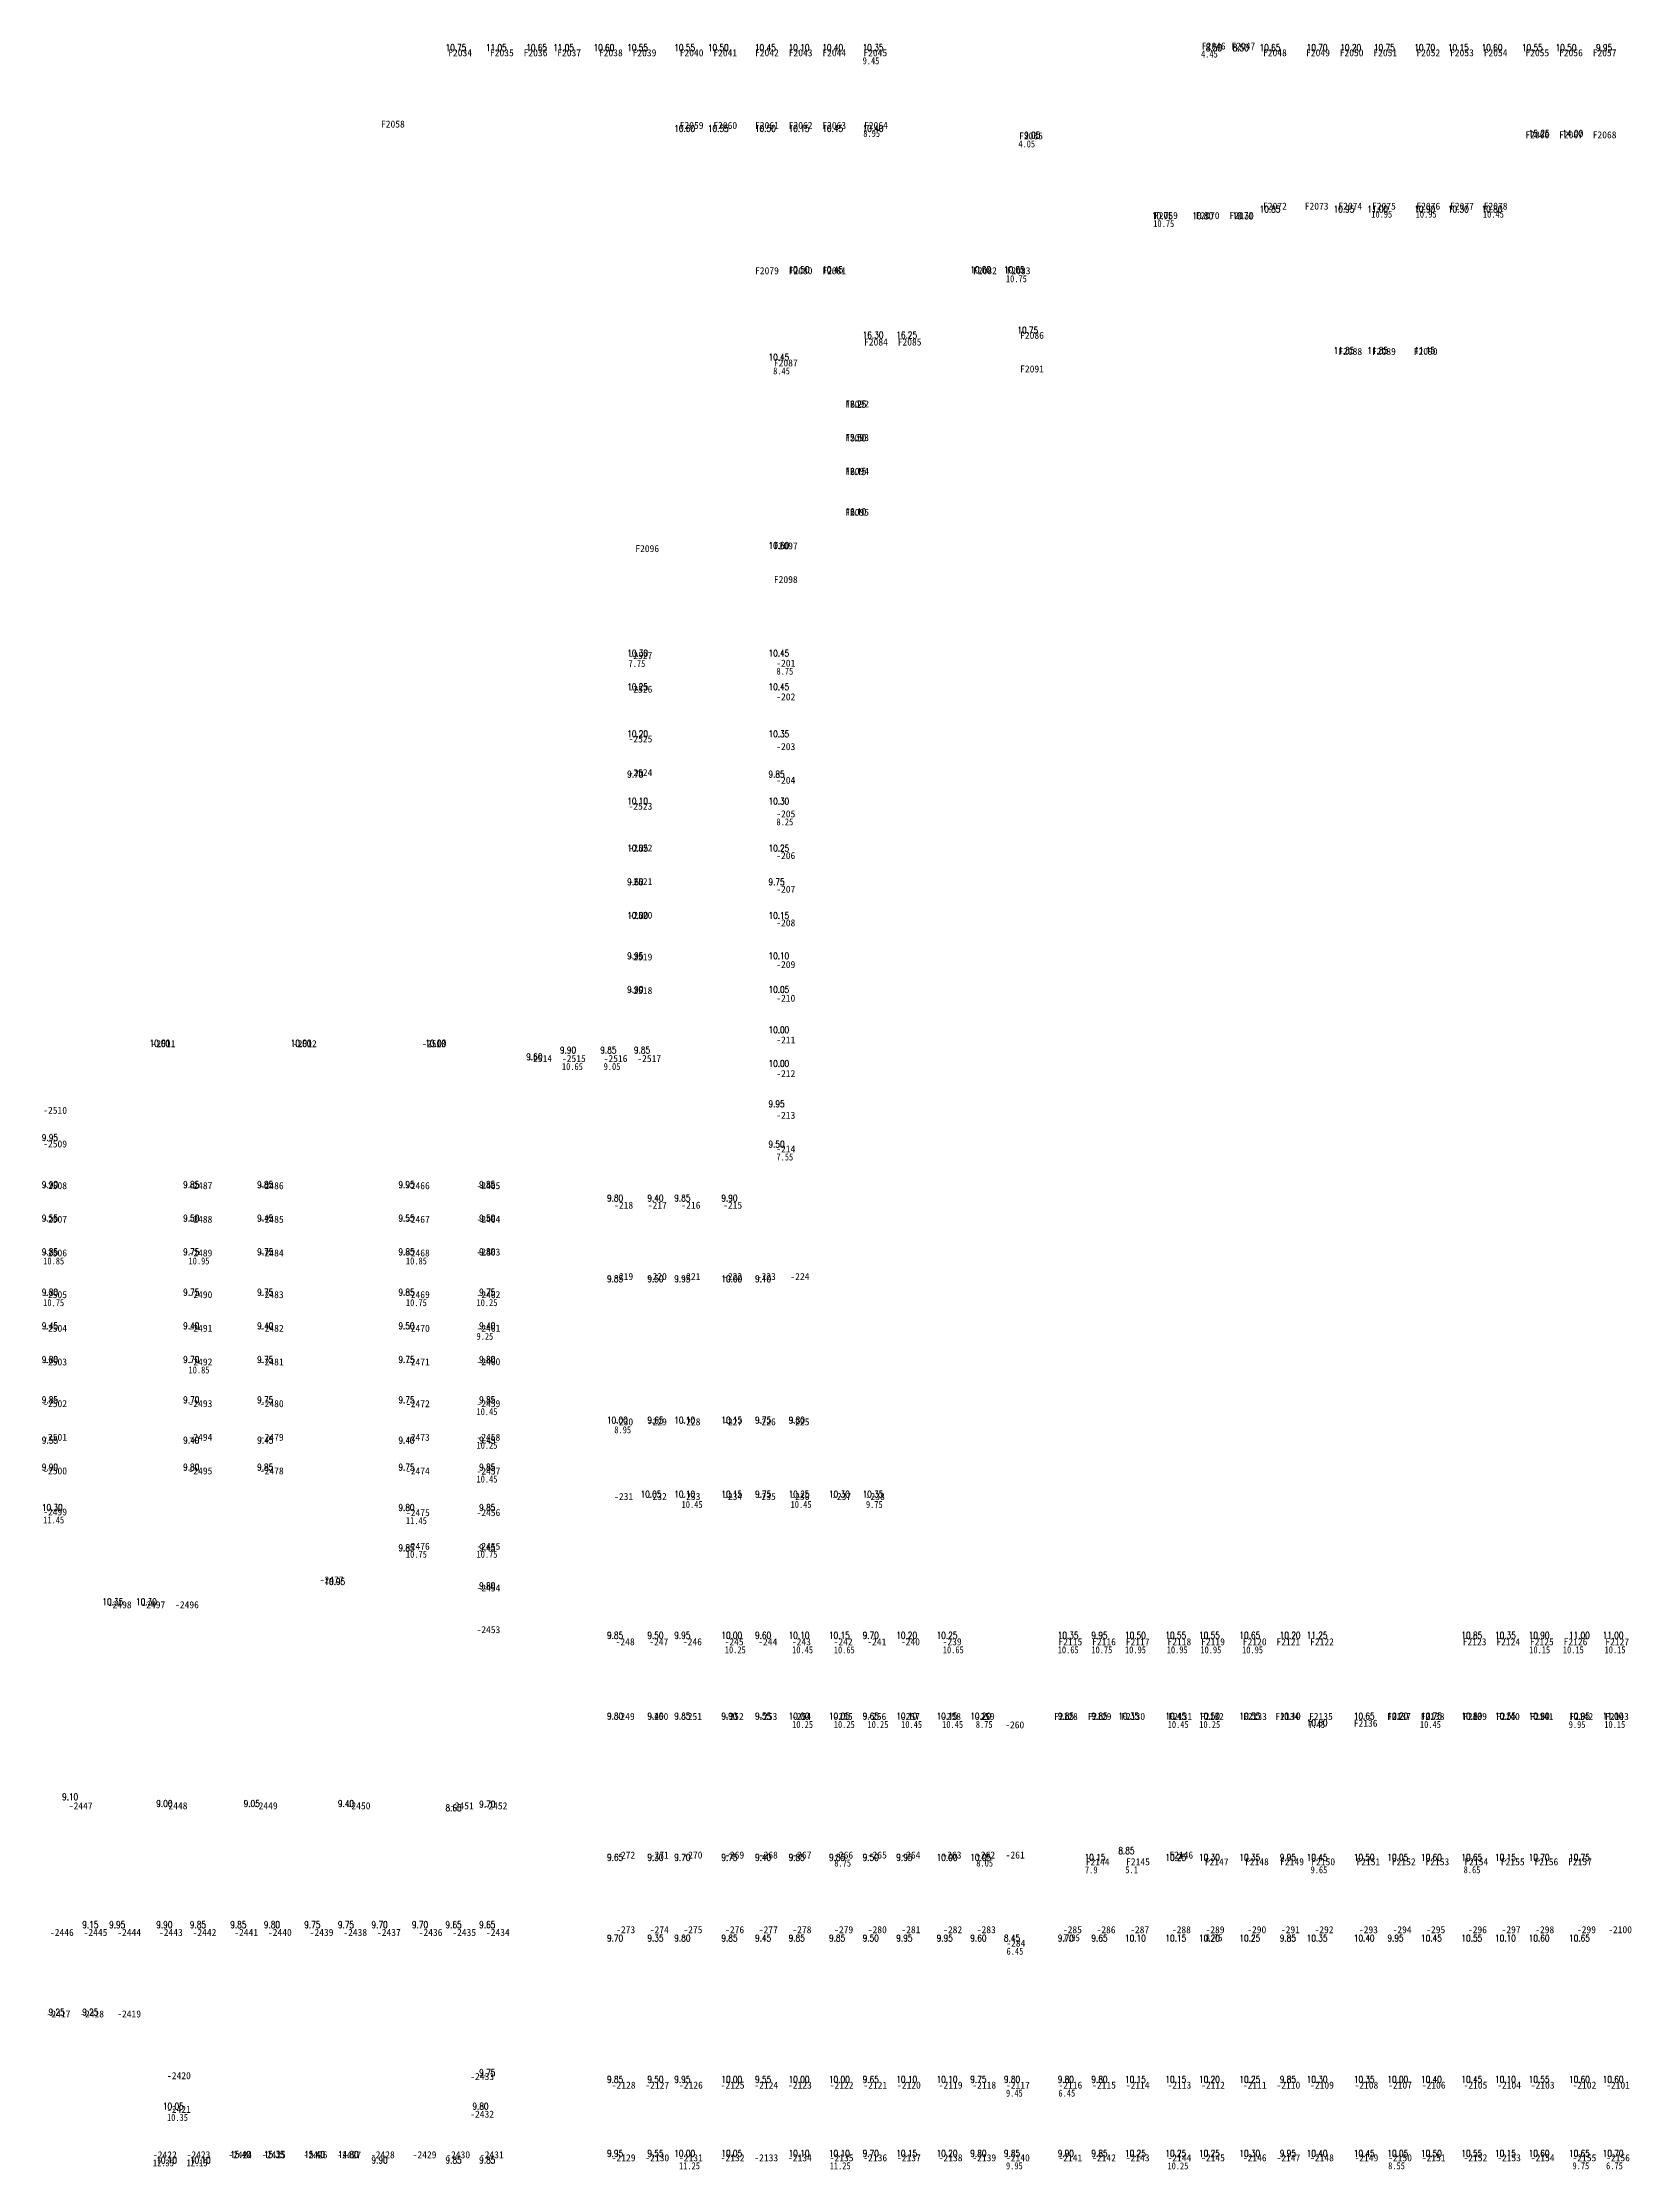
# Model space of a CAD drawing. Header units: millimetres. Extents: x 750450 to 1215890, y -2608 to 304071.
# Drawn here: x 1051268 to 1169350, y 118535 to 276614 of the extents above; entities that cross this region are included whole.
import ezdxf
from ezdxf.enums import TextEntityAlignment as Align

# ---------------------------------------------------------------- set-up
doc = ezdxf.new("R2010")
doc.units = ezdxf.units.MM
doc.header["$LTSCALE"] = 1000
for name, color, linetype in [('p-a-price-generated', 96, 'Continuous'), ('P_number', 120, 'Continuous'), ('P_price', 211, 'Continuous')]:
    doc.layers.add(name, color=color, linetype=linetype)
doc.styles.add('romand', font='romand.shx', dxfattribs={"width": 0.8})
doc.styles.add('华文细黑', font='STXIHEI.TTF')
doc.styles.add('黑体', font='simhei.ttf', dxfattribs={"width": 0.8})

msp = doc.modelspace()

# ---------------------------------------------------------------- texts
at = {"layer": 'p-a-price-generated', "style": 'romand', "width": 0.8}
for s, p in [('10.75', (1081216, 275981, 0)), ('11.05', (1084216, 275981, 0)), ('10.65', (1087216, 275981, 0)), ('11.05', (1089216, 275981, 0)), ('10.60', (1092216, 275981, 0)), ('10.55', (1094716, 275981, 0)), ('10.55', (1098216, 275981, 0)), ('10.50', (1100716, 275981, 0)), ('10.45', (1104216, 275981, 0)), ('10.10', (1106716, 275981, 0)), ('10.40', (1109216, 275981, 0)), ('10.35', (1112216, 275981, 0)), ('8.50', (1137716, 275981, 0)), ('8.50', (1139716, 275981, 0)), ('10.65', (1141716, 275981, 0)), ('10.70', (1145216, 275981, 0)), ('10.20', (1147716, 275981, 0)), ('10.75', (1150216, 275981, 0)), ('10.70', (1153216, 275981, 0)), ('10.15', (1155716, 275981, 0)), ('10.60', (1158216, 275981, 0)), ('10.55', (1161216, 275981, 0)), ('10.50', (1163716, 275981, 0)), ('9.95', (1166716, 275981, 0)), ('10.60', (1098216, 269981, 0)), ('10.55', (1100716, 269981, 0)), ('10.50', (1104216, 269981, 0)), ('10.15', (1106716, 269981, 0)), ('10.45', (1109216, 269981, 0)), ('10.40', (1112216, 269981, 0)), ('9.05', (1124216, 269481, 0)), ('15.25', (1161716, 269597, 0)), ('14.00', (1164216, 269597, 0)), ('10.85', (1141716, 263981, 0)), ('10.95', (1147216, 263981, 0)), ('11.00', (1149716, 263981, 0)), ('10.90', (1153216, 263981, 0)), ('10.30', (1155716, 263981, 0)), ('10.80', (1158216, 263981, 0)), ('10.75', (1133716, 263481, 0)), ('10.80', (1136716, 263481, 0)), ('10.30', (1139716, 263481, 0)), ('10.50', (1106716, 259481, 0)), ('10.45', (1109216, 259481, 0)), ('10.60', (1120216, 259481, 0)), ('10.65', (1122716, 259481, 0)), ('16.30', (1112216, 254625, 0)), ('16.25', (1114716, 254625, 0)), ('10.75', (1123716, 254981, 0)), ('10.45', (1105216, 252981, 0)), ('11.85', (1147216, 253481, 0)), ('11.85', (1149716, 253481, 0)), ('11.15', (1153216, 253481, 0)), ('16.25', (1110939, 249481, 0)), ('15.50', (1110939, 246981, 0)), ('16.15', (1110939, 244481, 0)), ('16.10', (1110939, 241481, 0)), ('10.60', (1105216, 238981, 0)), ('10.30', (1094716, 230981, 0)), ('10.45', (1105216, 230981, 0)), ('10.25', (1094716, 228481, 0)), ('10.45', (1105216, 228481, 0)), ('10.20', (1094716, 224981, 0)), ('10.35', (1105216, 224981, 0)), ('9.70', (1094716, 221981, 0)), ('9.85', (1105216, 221981, 0)), ('10.10', (1094716, 219981, 0)), ('10.30', (1105216, 219981, 0)), ('10.05', (1094716, 216481, 0)), ('10.25', (1105216, 216481, 0)), ('9.60', (1094716, 213981, 0)), ('9.75', (1105216, 213981, 0)), ('10.00', (1094716, 211481, 0)), ('10.15', (1105216, 211481, 0)), ('9.95', (1094716, 208481, 0)), ('10.10', (1105216, 208481, 0)), ('9.90', (1094716, 205981, 0)), ('10.05', (1105216, 205981, 0)), ('10.00', (1059216, 201981, 0)), ('10.00', (1069716, 201981, 0)), ('10.00', (1079716, 201981, 0)), ('10.00', (1105216, 202981, 0)), ('9.60', (1087216, 200981, 0)), ('9.90', (1089716, 201481, 0)), ('9.85', (1092716, 201481, 0)), ('9.85', (1095216, 201481, 0)), ('10.00', (1105216, 200481, 0)), ('9.95', (1105216, 197481, 0)), ('9.95', (1051216, 194981, 0)), ('9.50', (1105216, 194481, 0)), ('9.90', (1051216, 191481, 0)), ('9.85', (1061716, 191481, 0)), ('9.85', (1067216, 191481, 0)), ('9.95', (1077716, 191481, 0)), ('9.85', (1083716, 191481, 0)), ('9.80', (1093216, 190481, 0)), ('9.40', (1096216, 190481, 0)), ('9.85', (1098216, 190481, 0)), ('9.90', (1101716, 190481, 0)), ('9.55', (1051216, 188981, 0)), ('9.50', (1061716, 188981, 0)), ('9.45', (1067216, 188981, 0)), ('9.55', (1077716, 188981, 0)), ('9.50', (1083716, 188981, 0)), ('9.85', (1051216, 186481, 0)), ('9.75', (1061716, 186481, 0)), ('9.75', (1067216, 186481, 0)), ('9.85', (1077716, 186481, 0)), ('9.80', (1083716, 186481, 0)), ('9.85', (1093216, 184481, 0)), ('9.50', (1096216, 184481, 0)), ('9.95', (1098216, 184481, 0)), ('10.00', (1101716, 184481, 0)), ('9.10', (1104216, 184481, 0)), ('9.80', (1051216, 183481, 0)), ('9.75', (1061716, 183481, 0)), ('9.75', (1067216, 183481, 0)), ('9.85', (1077716, 183481, 0)), ('9.75', (1083716, 183481, 0)), ('9.45', (1051216, 180981, 0)), ('9.40', (1061716, 180981, 0)), ('9.40', (1067216, 180981, 0)), ('9.50', (1077716, 180981, 0)), ('9.40', (1083716, 180981, 0)), ('9.80', (1051216, 178481, 0)), ('9.70', (1061716, 178481, 0)), ('9.75', (1067216, 178481, 0)), ('9.75', (1077716, 178481, 0)), ('9.80', (1083716, 178481, 0)), ('9.85', (1051216, 175481, 0)), ('9.70', (1061716, 175481, 0)), ('9.75', (1067216, 175481, 0)), ('9.75', (1077716, 175481, 0)), ('9.85', (1083716, 175481, 0)), ('10.00', (1093216, 173981, 0)), ('9.65', (1096216, 173981, 0)), ('10.10', (1098216, 173981, 0)), ('10.15', (1101716, 173981, 0)), ('9.75', (1104216, 173981, 0)), ('9.80', (1106716, 173981, 0)), ('9.55', (1051216, 172481, 0)), ('9.40', (1061716, 172481, 0)), ('9.45', (1067216, 172481, 0)), ('9.40', (1077716, 172481, 0)), ('9.45', (1083716, 172481, 0)), ('9.90', (1051216, 170481, 0)), ('9.80', (1061716, 170481, 0)), ('9.85', (1067216, 170481, 0)), ('9.75', (1077716, 170481, 0)), ('9.85', (1083716, 170481, 0)), ('10.30', (1051216, 167481, 0)), ('9.80', (1077716, 167481, 0)), ('9.85', (1083716, 167481, 0)), ('10.05', (1095716, 168481, 0)), ('10.10', (1098216, 168481, 0)), ('10.15', (1101716, 168481, 0)), ('9.75', (1104216, 168481, 0)), ('10.25', (1106716, 168481, 0)), ('10.30', (1109716, 168481, 0)), ('10.35', (1112216, 168481, 0)), ('9.85', (1077716, 164481, 0)), ('9.45', (1083716, 164481, 0)), ('10.95', (1072216, 161981, 0)), ('9.80', (1083716, 161661, 0)), ('10.35', (1055716, 160481, 0)), ('10.30', (1058216, 160481, 0)), ('9.85', (1093216, 157981, 0)), ('9.50', (1096216, 157981, 0)), ('9.95', (1098216, 157981, 0)), ('10.00', (1101716, 157981, 0)), ('9.60', (1104216, 157981, 0)), ('10.10', (1106716, 157981, 0)), ('10.15', (1109716, 157981, 0)), ('9.70', (1112216, 157981, 0)), ('10.20', (1114716, 157981, 0)), ('10.25', (1117716, 157981, 0)), ('10.35', (1126716, 157981, 0)), ('9.95', (1129216, 157981, 0)), ('10.50', (1131716, 157981, 0)), ('10.55', (1134716, 157981, 0)), ('10.55', (1137216, 157981, 0)), ('10.65', (1140216, 157981, 0)), ('10.20', (1143216, 157981, 0)), ('11.25', (1145216, 157981, 0)), ('10.85', (1156716, 157981, 0)), ('10.35', (1159216, 157981, 0)), ('10.90', (1161716, 157981, 0)), ('11.00', (1164716, 157981, 0)), ('11.00', (1167216, 157981, 0)), ('9.80', (1093216, 151981, 0)), ('9.40', (1096216, 151981, 0)), ('9.85', (1098216, 151981, 0)), ('9.90', (1101716, 151981, 0)), ('9.55', (1104216, 151981, 0)), ('10.00', (1106716, 151981, 0)), ('10.05', (1109716, 151981, 0)), ('9.65', (1112216, 151981, 0)), ('10.10', (1114716, 151981, 0)), ('10.15', (1117716, 151981, 0)), ('10.20', (1120216, 151981, 0)), ('9.85', (1126716, 151981, 0)), ('9.85', (1129216, 151981, 0)), ('10.35', (1131216, 151981, 0)), ('10.45', (1134716, 151981, 0)), ('10.50', (1137216, 151981, 0)), ('10.55', (1140216, 151981, 0)), ('10.10', (1143216, 151981, 0)), ('10.60', (1145216, 151481, 0)), ('10.65', (1148716, 151981, 0)), ('10.20', (1151216, 151981, 0)), ('10.75', (1153716, 151981, 0)), ('10.80', (1156716, 151981, 0)), ('10.35', (1159216, 151981, 0)), ('10.90', (1161716, 151981, 0)), ('10.95', (1164716, 151981, 0)), ('11.00', (1167216, 151981, 0)), ('9.10', (1052716, 145981, 0)), ('9.00', (1059716, 145481, 0)), ('9.05', (1066216, 145481, 0)), ('9.40', (1073216, 145481, 0)), ('8.65', (1081216, 145161, 0)), ('9.70', (1083716, 145429, 0)), ('8.85', (1131216, 141981, 0)), ('9.65', (1093216, 141481, 0)), ('9.30', (1096216, 141481, 0)), ('9.70', (1098216, 141481, 0)), ('9.75', (1101716, 141481, 0)), ('9.40', (1104216, 141481, 0)), ('9.85', (1106716, 141481, 0)), ('9.85', (1109716, 141481, 0)), ('9.50', (1112216, 141481, 0)), ('9.95', (1114716, 141481, 0)), ('10.00', (1117716, 141481, 0)), ('10.05', (1120216, 141481, 0)), ('10.15', (1128716, 141481, 0)), ('10.25', (1134716, 141481, 0)), ('10.30', (1137216, 141481, 0)), ('10.35', (1140216, 141481, 0)), ('9.95', (1143216, 141481, 0)), ('10.45', (1145216, 141481, 0)), ('10.50', (1148716, 141481, 0)), ('10.05', (1151216, 141481, 0)), ('10.60', (1153716, 141481, 0)), ('10.65', (1156716, 141481, 0)), ('10.15', (1159216, 141481, 0)), ('10.70', (1161716, 141481, 0)), ('10.75', (1164716, 141481, 0)), ('9.15', (1054216, 136481, 0)), ('9.95', (1056216, 136481, 0)), ('9.90', (1059716, 136481, 0)), ('9.85', (1062216, 136481, 0)), ('9.85', (1065216, 136481, 0)), ('9.80', (1067716, 136481, 0)), ('9.75', (1070716, 136481, 0)), ('9.75', (1073216, 136481, 0)), ('9.70', (1075716, 136481, 0)), ('9.70', (1078716, 136481, 0)), ('9.65', (1081216, 136481, 0)), ('9.65', (1083716, 136481, 0)), ('9.70', (1093216, 135481, 0)), ('9.35', (1096216, 135481, 0)), ('9.80', (1098216, 135481, 0)), ('9.85', (1101716, 135481, 0)), ('9.45', (1104216, 135481, 0)), ('9.85', (1106716, 135481, 0)), ('9.85', (1109716, 135481, 0)), ('9.50', (1112216, 135481, 0)), ('9.95', (1114716, 135481, 0)), ('9.95', (1117716, 135481, 0)), ('9.60', (1120216, 135481, 0)), ('8.45', (1122716, 135481, 0)), ('9.70', (1126716, 135481, 0)), ('9.65', (1129216, 135481, 0)), ('10.10', (1131716, 135481, 0)), ('10.15', (1134716, 135481, 0)), ('10.20', (1137216, 135481, 0)), ('10.25', (1140216, 135481, 0)), ('9.85', (1143216, 135481, 0)), ('10.35', (1145216, 135481, 0)), ('10.40', (1148716, 135481, 0)), ('9.95', (1151216, 135481, 0)), ('10.45', (1153716, 135481, 0)), ('10.55', (1156716, 135481, 0)), ('10.10', (1159216, 135481, 0)), ('10.60', (1161716, 135481, 0)), ('10.65', (1164716, 135481, 0)), ('9.25', (1051716, 129981, 0)), ('9.25', (1054216, 129981, 0)), ('9.75', (1083716, 125481, 0)), ('9.85', (1093216, 124981, 0)), ('9.50', (1096216, 124981, 0)), ('9.95', (1098216, 124981, 0)), ('10.00', (1101716, 124981, 0)), ('9.55', (1104216, 124981, 0)), ('10.00', (1106716, 124981, 0)), ('10.00', (1109716, 124981, 0)), ('9.65', (1112216, 124981, 0)), ('10.10', (1114716, 124981, 0)), ('10.10', (1117716, 124981, 0)), ('9.75', (1120216, 124981, 0)), ('9.80', (1122716, 124981, 0)), ('9.80', (1126716, 124981, 0)), ('9.80', (1129216, 124981, 0)), ('10.15', (1131716, 124981, 0)), ('10.15', (1134716, 124981, 0)), ('10.20', (1137216, 124981, 0)), ('10.25', (1140216, 124981, 0)), ('9.85', (1143216, 124981, 0)), ('10.30', (1145216, 124981, 0)), ('10.35', (1148716, 124981, 0)), ('10.00', (1151216, 124981, 0)), ('10.40', (1153716, 124981, 0)), ('10.45', (1156716, 124981, 0)), ('10.10', (1159216, 124981, 0)), ('10.55', (1161716, 124981, 0)), ('10.60', (1164716, 124981, 0)), ('10.60', (1167216, 124981, 0)), ('10.05', (1060216, 122981, 0)), ('9.80', (1083216, 122981, 0)), ('10.10', (1059716, 118981, 0)), ('10.10', (1062216, 118981, 0)), ('15.40', (1065216, 119398, 0)), ('15.35', (1067716, 119398, 0)), ('15.40', (1070716, 119398, 0)), ('14.80', (1073216, 119398, 0)), ('9.90', (1075716, 118981, 0)), ('9.85', (1081216, 118981, 0)), ('9.85', (1083716, 118981, 0)), ('9.95', (1093216, 119481, 0)), ('9.55', (1096216, 119481, 0)), ('10.00', (1098216, 119481, 0)), ('10.05', (1101716, 119481, 0)), ('10.10', (1106716, 119481, 0)), ('10.10', (1109716, 119481, 0)), ('9.70', (1112216, 119481, 0)), ('10.15', (1114716, 119481, 0)), ('10.20', (1117716, 119481, 0)), ('9.80', (1120216, 119481, 0)), ('9.85', (1122716, 119481, 0)), ('9.90', (1126716, 119481, 0)), ('9.85', (1129216, 119481, 0)), ('10.25', (1131716, 119481, 0)), ('10.25', (1134716, 119481, 0)), ('10.25', (1137216, 119481, 0)), ('10.30', (1140216, 119481, 0)), ('9.95', (1143216, 119481, 0)), ('10.40', (1145216, 119481, 0)), ('10.45', (1148716, 119481, 0)), ('10.05', (1151216, 119481, 0)), ('10.50', (1153716, 119481, 0)), ('10.55', (1156716, 119481, 0)), ('10.15', (1159216, 119481, 0)), ('10.60', (1161716, 119481, 0)), ('10.65', (1164716, 119481, 0)), ('10.70', (1167216, 119481, 0))]:
    msp.add_text(s, height=500, dxfattribs=at).set_placement(p)
at = {"layer": 'P_number', "style": '华文细黑'}
for s, p in [('F2034', (1082304, 275850, 0)), ('F2035', (1085404, 275850, 0)), ('F2036', (1087904, 275850, 0)), ('F2037', (1090404, 275850, 0)), ('F2038', (1093504, 275850, 0)), ('F2039', (1096004, 275850, 0)), ('F2040', (1099504, 275850, 0)), ('F2041', (1102004, 275850, 0)), ('F2042', (1105104, 275850, 0)), ('F2043', (1107604, 275850, 0)), ('F2044', (1110104, 275850, 0)), ('F2045', (1113154, 275850, 0)), ('F2046', (1138304, 276350, 0)), ('F2047', (1140504, 276350, 0)), ('F2048', (1142854, 275850, 0)), ('F2049', (1146054, 275850, 0)), ('F2050', (1148554, 275850, 0)), ('F2051', (1151054, 275850, 0)), ('F2052', (1154254, 275850, 0)), ('F2053', (1156754, 275850, 0)), ('F2054', (1159254, 275850, 0)), ('F2055', (1162354, 275850, 0)), ('F2056', (1164854, 275850, 0)), ('F2057', (1167354, 275850, 0)), ('F2058', (1077304, 270550, 0)), ('F2059', (1099504, 270450, 0)), ('F2060', (1102004, 270450, 0)), ('F2061', (1105104, 270450, 0)), ('F2062', (1107604, 270450, 0)), ('F2063', (1110104, 270450, 0)), ('F2064', (1113204, 270450, 0)), ('F2065', (1124727, 269670, 0)), ('F2066', (1162354, 269750, 0)), ('F2067', (1164854, 269750, 0)), ('F2068', (1167354, 269750, 0)), ('F2069', (1134754, 263750, 0)), ('F2070', (1137854, 263750, 0)), ('F2071', (1140354, 263750, 0)), ('F2072', (1142854, 264450, 0)), ('F2073', (1145954, 264450, 0)), ('F2074', (1148454, 264450, 0)), ('F2075', (1150954, 264450, 0)), ('F2076', (1154254, 264450, 0)), ('F2077', (1156754, 264450, 0)), ('F2078', (1159254, 264450, 0)), ('F2079', (1105104, 259650, 0)), ('F2080', (1107604, 259650, 0)), ('F2081', (1110104, 259650, 0)), ('F2082', (1121304, 259650, 0)), ('F2083', (1123804, 259650, 0)), ('F2084', (1113204, 254350, 0)), ('F2085', (1115704, 254350, 0)), ('F2086', (1124804, 254850, 0)), ('F2087', (1106504, 252800, 0)), ('F2088', (1148454, 253650, 0)), ('F2089', (1150954, 253650, 0)), ('F2090', (1154054, 253650, 0)), ('F2091', (1124804, 252350, 0)), ('F2092', (1111804, 249750, 0)), ('F2093', (1111804, 247250, 0)), ('F2094', (1111804, 244750, 0)), ('F2095', (1111804, 241700, 0)), ('F2096', (1096204, 239000, 0)), ('F2097', (1106504, 239200, 0)), ('F2098', (1106504, 236700, 0)), ('-2527', (1095704, 231050, 0)), ('-201', (1106504, 230483)), ('-2526', (1095704, 228550, 0)), ('-202', (1106504, 227983)), ('-2525', (1095704, 224850, 0)), ('-203', (1106504, 224283)), ('-2524', (1095704, 222350, 0)), ('-204', (1106504, 221783)), ('-2523', (1095704, 219850)), ('-205', (1106504, 219283, 0)), ('-2522', (1095704, 216750, 0)), ('-206', (1106504, 216183)), ('-2521', (1095704, 214250)), ('-207', (1106504, 213683, 0)), ('-2520', (1095704, 211750, 0)), ('-208', (1106504, 211183, 0)), ('-2519', (1095704, 208650, 0)), ('-209', (1106504, 208083)), ('-2518', (1095704, 206150)), ('-210', (1106504, 205583, 0)), ('-2511', (1060260, 202200)), ('-2512', (1070760, 202200)), ('-2513', (1080360, 202200)), ('-211', (1106504, 202483)), ('-2514', (1088254, 201100)), ('-2515', (1090754, 201100, 0)), ('-2516', (1093854, 201100, 0)), ('-2517', (1096354, 201100, 0)), ('-212', (1106504, 199983, 0)), ('-2510', (1052204, 197250)), ('-213', (1106504, 196883)), ('-2509', (1052204, 194750, 0)), ('-214', (1106504, 194383)), ('-2508', (1052204, 191650, 0)), ('-2487', (1063004, 191650, 0)), ('-2486', (1068304, 191650, 0)), ('-2466', (1079162, 191650, 0)), ('-2465', (1084404, 191650, 0)), ('-218', (1094454, 190200)), ('-217', (1096954, 190200)), ('-216', (1099454, 190200, 0)), ('-215', (1102554, 190200, 0)), ('-2507', (1052204, 189150, 0)), ('-2488', (1063004, 189150, 0)), ('-2485', (1068304, 189150, 0)), ('-2467', (1079162, 189150, 0)), ('-2464', (1084404, 189150, 0)), ('-2506', (1052204, 186650, 0)), ('-2489', (1063004, 186650)), ('-2484', (1068304, 186650)), ('-2468', (1079162, 186650)), ('-2463', (1084404, 186717, 0)), ('-219', (1094454, 184900)), ('-220', (1096954, 184900)), ('-221', (1099454, 184900, 0)), ('-222', (1102554, 184900)), ('-223', (1105055, 184900, 0)), ('-224', (1107554, 184900)), ('-2505', (1052204, 183550, 0)), ('-2490', (1063004, 183550, 0)), ('-2483', (1068304, 183550, 0)), ('-2469', (1079162, 183550, 0)), ('-2462', (1084404, 183550, 0)), ('-2504', (1052204, 181050, 0)), ('-2491', (1063004, 181050, 0)), ('-2482', (1068304, 181050, 0)), ('-2470', (1079162, 181050, 0)), ('-2461', (1084404, 181050, 0)), ('-2503', (1052204, 178550, 0)), ('-2492', (1063004, 178550)), ('-2481', (1068304, 178550)), ('-2471', (1079162, 178550)), ('-2460', (1084404, 178568, 0)), ('-2502', (1052204, 175450, 0)), ('-2493', (1063004, 175450, 0)), ('-2480', (1068304, 175450, 0)), ('-2472', (1079162, 175450, 0)), ('-2459', (1084404, 175450, 0)), ('-230', (1094454, 174100, 0)), ('-229', (1096954, 174100, 0)), ('-228', (1099454, 174100)), ('-227', (1102554, 174100, 0)), ('-226', (1105054, 174100, 0)), ('-225', (1107554, 174100)), ('-2501', (1052204, 172950, 0)), ('-2494', (1063004, 172950, 0)), ('-2479', (1068304, 172950, 0)), ('-2473', (1079162, 172950, 0)), ('-2458', (1084404, 172950, 0)), ('-2500', (1052204, 170450, 0)), ('-2495', (1063004, 170450)), ('-2478', (1068304, 170450)), ('-2474', (1079162, 170450)), ('-2457', (1084404, 170439, 0)), ('-2499', (1052204, 167400, 0)), ('-2475', (1079162, 167350, 0)), ('-2456', (1084404, 167350, 0)), ('-231', (1094454, 168550, 0)), ('-232', (1096954, 168550, 0)), ('-233', (1099454, 168550, 0)), ('-234', (1102554, 168550, 0)), ('-235', (1105054, 168550, 0)), ('-236', (1107554, 168550, 0)), ('-237', (1110654, 168550, 0)), ('-238', (1113154, 168550, 0)), ('-2476', (1079162, 164850, 0)), ('-2455', (1084404, 164850, 0)), ('-2477', (1072754, 162350)), ('-2454', (1084404, 161750, 0)), ('-2498', (1057004, 160500)), ('-2497', (1059504, 160500)), ('-2496', (1062004, 160500)), ('-2453', (1084404, 158650, 0)), ('-248', (1094567, 157750, 0)), ('-247', (1097067, 157750, 0)), ('-246', (1099567, 157750, 0)), ('-245', (1102667, 157750, 0)), ('-244', (1105167, 157750, 0)), ('-243', (1107667, 157750, 0)), ('-242', (1110767, 157750, 0)), ('-241', (1113267, 157750, 0)), ('-240', (1115767, 157750, 0)), ('-239', (1118867, 157750, 0)), ('F2115', (1127654, 157750, 0)), ('F2116', (1130154, 157750, 0)), ('F2117', (1132654, 157750, 0)), ('F2118', (1135754, 157750, 0)), ('F2119', (1138254, 157750, 0)), ('F2120', (1141354, 157750, 0)), ('F2121', (1143854, 157750, 0)), ('F2122', (1146354, 157750, 0)), ('F2123', (1157692, 157750, 0)), ('F2124', (1160192, 157750, 0)), ('F2125', (1162692, 157750, 0)), ('F2126', (1165192, 157750, 0)), ('F2127', (1168292, 157750, 0)), ('-249', (1094567, 152200, 0)), ('-250', (1097067, 152200, 0)), ('-251', (1099567, 152200, 0)), ('-252', (1102667, 152200, 0)), ('-253', (1105167, 152200, 0)), ('-254', (1107667, 152200, 0)), ('-255', (1110767, 152200, 0)), ('-256', (1113267, 152200, 0)), ('-257', (1115767, 152200, 0)), ('-258', (1118817, 152200, 0)), ('-259', (1121317, 152200, 0)), ('-260', (1123517, 151576, 0)), ('F2128', (1127322, 152200, 0)), ('F2129', (1129822, 152200, 0)), ('F2130', (1132322, 152200, 0)), ('F2131', (1135826, 152200, 0)), ('F2132', (1138172, 152200, 0)), ('F2133', (1141373, 152200, 0)), ('F2134', (1143772, 152200, 0)), ('F2135', (1146272, 152200, 0)), ('F2136', (1149595, 151700, 0)), ('F2137', (1152072, 152200, 0)), ('F2138', (1154572, 152200, 0)), ('F2139', (1157721, 152200, 0)), ('F2140', (1160172, 152200, 0)), ('F2141', (1162672, 152200, 0)), ('F2142', (1165627, 152200, 0)), ('F2143', (1168272, 152200, 0)), ('-2447', (1054104, 145560)), ('-2448', (1061154, 145560, 0)), ('-2449', (1067854, 145560, 0)), ('-2450', (1074754, 145560, 0)), ('-2451', (1082430, 145560, 0)), ('-2452', (1084930, 145560, 0)), ('-272', (1094604, 141900, 0)), ('-271', (1097104, 141900, 0)), ('-270', (1099604, 141900, 0)), ('-269', (1102704, 141900, 0)), ('-268', (1105204, 141900, 0)), ('-267', (1107704, 141900, 0)), ('-266', (1110804, 141900, 0)), ('-265', (1113304, 141900, 0)), ('-264', (1115804, 141900, 0)), ('-263', (1118854, 141900, 0)), ('-262', (1121354, 141900)), ('-261', (1123554, 141900)), ('F2144', (1129678, 141400, 0)), ('F2145', (1132678, 141400, 0)), ('F2146', (1135893, 141900, 0)), ('F2147', (1138528, 141400, 0)), ('F2148', (1141518, 141400, 0)), ('F2149', (1144128, 141400, 0)), ('F2150', (1146442, 141400, 0)), ('F2151', (1149800, 141400, 0)), ('F2152', (1152428, 141400, 0)), ('F2153', (1154928, 141400, 0)), ('F2154', (1157820, 141400, 0)), ('F2155', (1160528, 141400, 0)), ('F2156', (1163028, 141400, 0)), ('F2157', (1165528, 141400, 0)), ('-2446', (1052704, 136150, 0)), ('-2445', (1055204, 136150, 0)), ('-2444', (1057704, 136150, 0)), ('-2443', (1060804, 136150, 0)), ('-2442', (1063304, 136150, 0)), ('-2441', (1066404, 136150, 0)), ('-2440', (1068904, 136150, 0)), ('-2439', (1072004, 136150, 0)), ('-2438', (1074504, 136150, 0)), ('-2437', (1077004, 136150, 0)), ('-2436', (1080104, 136150, 0)), ('-2435', (1082604, 136150, 0)), ('-2434', (1085104, 136150, 0)), ('-273', (1094604, 136350, 0)), ('-274', (1097104, 136350, 0)), ('-275', (1099604, 136350, 0)), ('-276', (1102704, 136350, 0)), ('-277', (1105204, 136350, 0)), ('-278', (1107704, 136350, 0)), ('-279', (1110804, 136350, 0)), ('-280', (1113304, 136350, 0)), ('-281', (1115804, 136350, 0)), ('-282', (1118904, 136350, 0)), ('-283', (1121404, 136350, 0)), ('-285', (1127804, 136350, 0)), ('-286', (1130304, 136350, 0)), ('-287', (1132804, 136350, 0)), ('-288', (1135904, 136350, 0)), ('-289', (1138404, 136350, 0)), ('-290', (1141504, 136350, 0)), ('-291', (1144004, 136350, 0)), ('-292', (1146504, 136350, 0)), ('-293', (1149804, 136350, 0)), ('-294', (1152304, 136350, 0)), ('-295', (1154804, 136350, 0)), ('-296', (1157904, 136350, 0)), ('-297', (1160404, 136350, 0)), ('-298', (1162904, 136350, 0)), ('-299', (1166004, 136350, 0)), ('-2100', (1168504, 136350, 0)), ('-284', (1123604, 135350, 0)), ('-2417', (1052454, 130090)), ('-2418', (1054954, 130090)), ('-2419', (1057704, 130090, 0)), ('-2420', (1061404, 125500)), ('-2433', (1083939, 125442, 0)), ('-2128', (1094454, 124800, 0)), ('-2127', (1096954, 124800, 0)), ('-2126', (1099454, 124800, 0)), ('-2125', (1102554, 124800, 0)), ('-2124', (1105054, 124800, 0)), ('-2123', (1107554, 124800, 0)), ('-2122', (1110654, 124800, 0)), ('-2121', (1113154, 124800, 0)), ('-2120', (1115654, 124800, 0)), ('-2119', (1118754, 124800, 0)), ('-2118', (1121254, 124800, 0)), ('-2117', (1123754, 124800, 0)), ('-2116', (1127654, 124800, 0)), ('-2115', (1130154, 124800, 0)), ('-2114', (1132654, 124800, 0)), ('-2113', (1135754, 124800)), ('-2112', (1138254, 124800, 0)), ('-2111', (1141354, 124800)), ('-2110', (1143854, 124800)), ('-2109', (1146354, 124800, 0)), ('-2108', (1149654, 124800, 0)), ('-2107', (1152154, 124800)), ('-2106', (1154654, 124800)), ('-2105', (1157754, 124800)), ('-2104', (1160254, 124800)), ('-2103', (1162754, 124800)), ('-2102', (1165854, 124800)), ('-2101', (1168354, 124800)), ('-2421', (1061404, 123000, 0)), ('-2432', (1083939, 122642, 0)), ('-2422', (1060358, 119624, 0)), ('-2423', (1062858, 119624, 0)), ('-2424', (1065958, 119624, 0)), ('-2425', (1068458, 119624, 0)), ('-2426', (1071558, 119624, 0)), ('-2427', (1074058, 119624, 0)), ('-2428', (1076558, 119624, 0)), ('-2429', (1079658, 119624, 0)), ('-2430', (1082158, 119624, 0)), ('-2431', (1084658, 119624, 0)), ('-2129', (1094454, 119400, 0)), ('-2130', (1096954, 119400, 0)), ('-2131', (1099454, 119400, 0)), ('-2132', (1102554, 119400, 0)), ('-2133', (1105054, 119400, 0)), ('-2134', (1107554, 119400, 0)), ('-2135', (1110654, 119400, 0)), ('-2136', (1113154, 119400, 0)), ('-2137', (1115654, 119400, 0)), ('-2138', (1118754, 119400, 0)), ('-2139', (1121254, 119400, 0)), ('-2140', (1123754, 119400, 0)), ('-2141', (1127654, 119400, 0)), ('-2142', (1130154, 119400, 0)), ('-2143', (1132654, 119400, 0)), ('-2144', (1135754, 119400, 0)), ('-2145', (1138254, 119400, 0)), ('-2146', (1141354, 119400, 0)), ('-2147', (1143854, 119400, 0)), ('-2148', (1146354, 119400, 0)), ('-2149', (1149654, 119400, 0)), ('-2150', (1152154, 119400, 0)), ('-2151', (1154654, 119400, 0)), ('-2152', (1157754, 119400, 0)), ('-2153', (1160254, 119400, 0)), ('-2154', (1162754, 119400, 0)), ('-2155', (1165854, 119400, 0)), ('-2156', (1168354, 119400, 0))]:
    msp.add_text(s, height=520, dxfattribs=at).set_placement(p, align=Align.MIDDLE)
at = {"layer": 'P_price', "style": '黑体', "width": 0.8}
for s, p in [('9.45', (1112213, 275000)), ('4.45', (1137363, 275500)), ('8.95', (1112263, 269600)), ('4.05', (1123786, 268820)), ('10.95', (1150013, 263600)), ('10.95', (1153313, 263600)), ('10.45', (1158313, 263600)), ('10.75', (1133813, 262900)), ('10.75', (1122863, 258800)), ('8.45', (1105563, 251950)), ('7.75', (1094817, 230200)), ('8.75', (1105810, 229633)), ('8.25', (1105810, 218433)), ('10.65', (1089867, 200250)), ('9.05', (1092967, 200250)), ('7.55', (1105810, 193527)), ('10.85', (1051317, 185800)), ('10.95', (1062117, 185800)), ('10.85', (1078275, 185800)), ('10.75', (1051317, 182700)), ('10.75', (1078275, 182700)), ('10.25', (1083517, 182700)), ('9.25', (1083517, 180200)), ('10.85', (1062117, 177700)), ('10.45', (1083517, 174600)), ('10.25', (1083517, 172100)), ('8.95', (1093760, 173250)), ('10.45', (1083517, 169589)), ('10.45', (1098760, 167700)), ('10.45', (1106860, 167700)), ('9.75', (1112460, 167700)), ('11.45', (1051317, 166550)), ('11.45', (1078275, 166500)), ('10.75', (1078275, 164000)), ('10.75', (1083517, 164000)), ('10.25', (1101973, 156900)), ('10.45', (1106973, 156900)), ('10.65', (1110073, 156894)), ('10.65', (1118173, 156900)), ('10.65', (1126713, 156900)), ('10.75', (1129213, 156900)), ('10.95', (1131713, 156900)), ('10.95', (1134813, 156900)), ('10.95', (1137313, 156900)), ('10.95', (1140413, 156900)), ('10.15', (1161752, 156900)), ('10.15', (1164252, 156900)), ('10.15', (1167352, 156900)), ('10.25', (1106973, 151350)), ('10.25', (1110073, 151350)), ('10.25', (1112573, 151350)), ('10.45', (1115073, 151350)), ('10.45', (1118123, 151350)), ('8.75', (1120623, 151350)), ('10.45', (1134886, 151350)), ('10.25', (1137232, 151350)), ('7.45', (1145332, 151350)), ('10.45', (1153632, 151350)), ('9.95', (1164687, 151344)), ('10.15', (1167332, 151350)), ('8.75', (1110110, 141050)), ('8.05', (1120660, 141050)), ('7.9', (1128738, 140544)), ('5.1', (1131738, 140550)), ('9.65', (1145502, 140550)), ('8.65', (1156880, 140550)), ('7.95', (1127110, 135500)), ('8.75', (1137710, 135500)), ('6.45', (1122910, 134500)), ('9.45', (1122867, 123950)), ('6.45', (1126767, 123950)), ('10.35', (1060517, 122144)), ('12.35', (1059471, 118768)), ('12.15', (1061971, 118774)), ('11.25', (1098567, 118550)), ('11.25', (1109767, 118550)), ('9.95', (1122867, 118550)), ('10.25', (1134867, 118544)), ('8.55', (1151267, 118550)), ('9.75', (1164967, 118550)), ('6.75', (1167467, 118550))]:
    msp.add_text(s, height=520, dxfattribs=at).set_placement(p)

doc.saveas('drawing.dxf')
